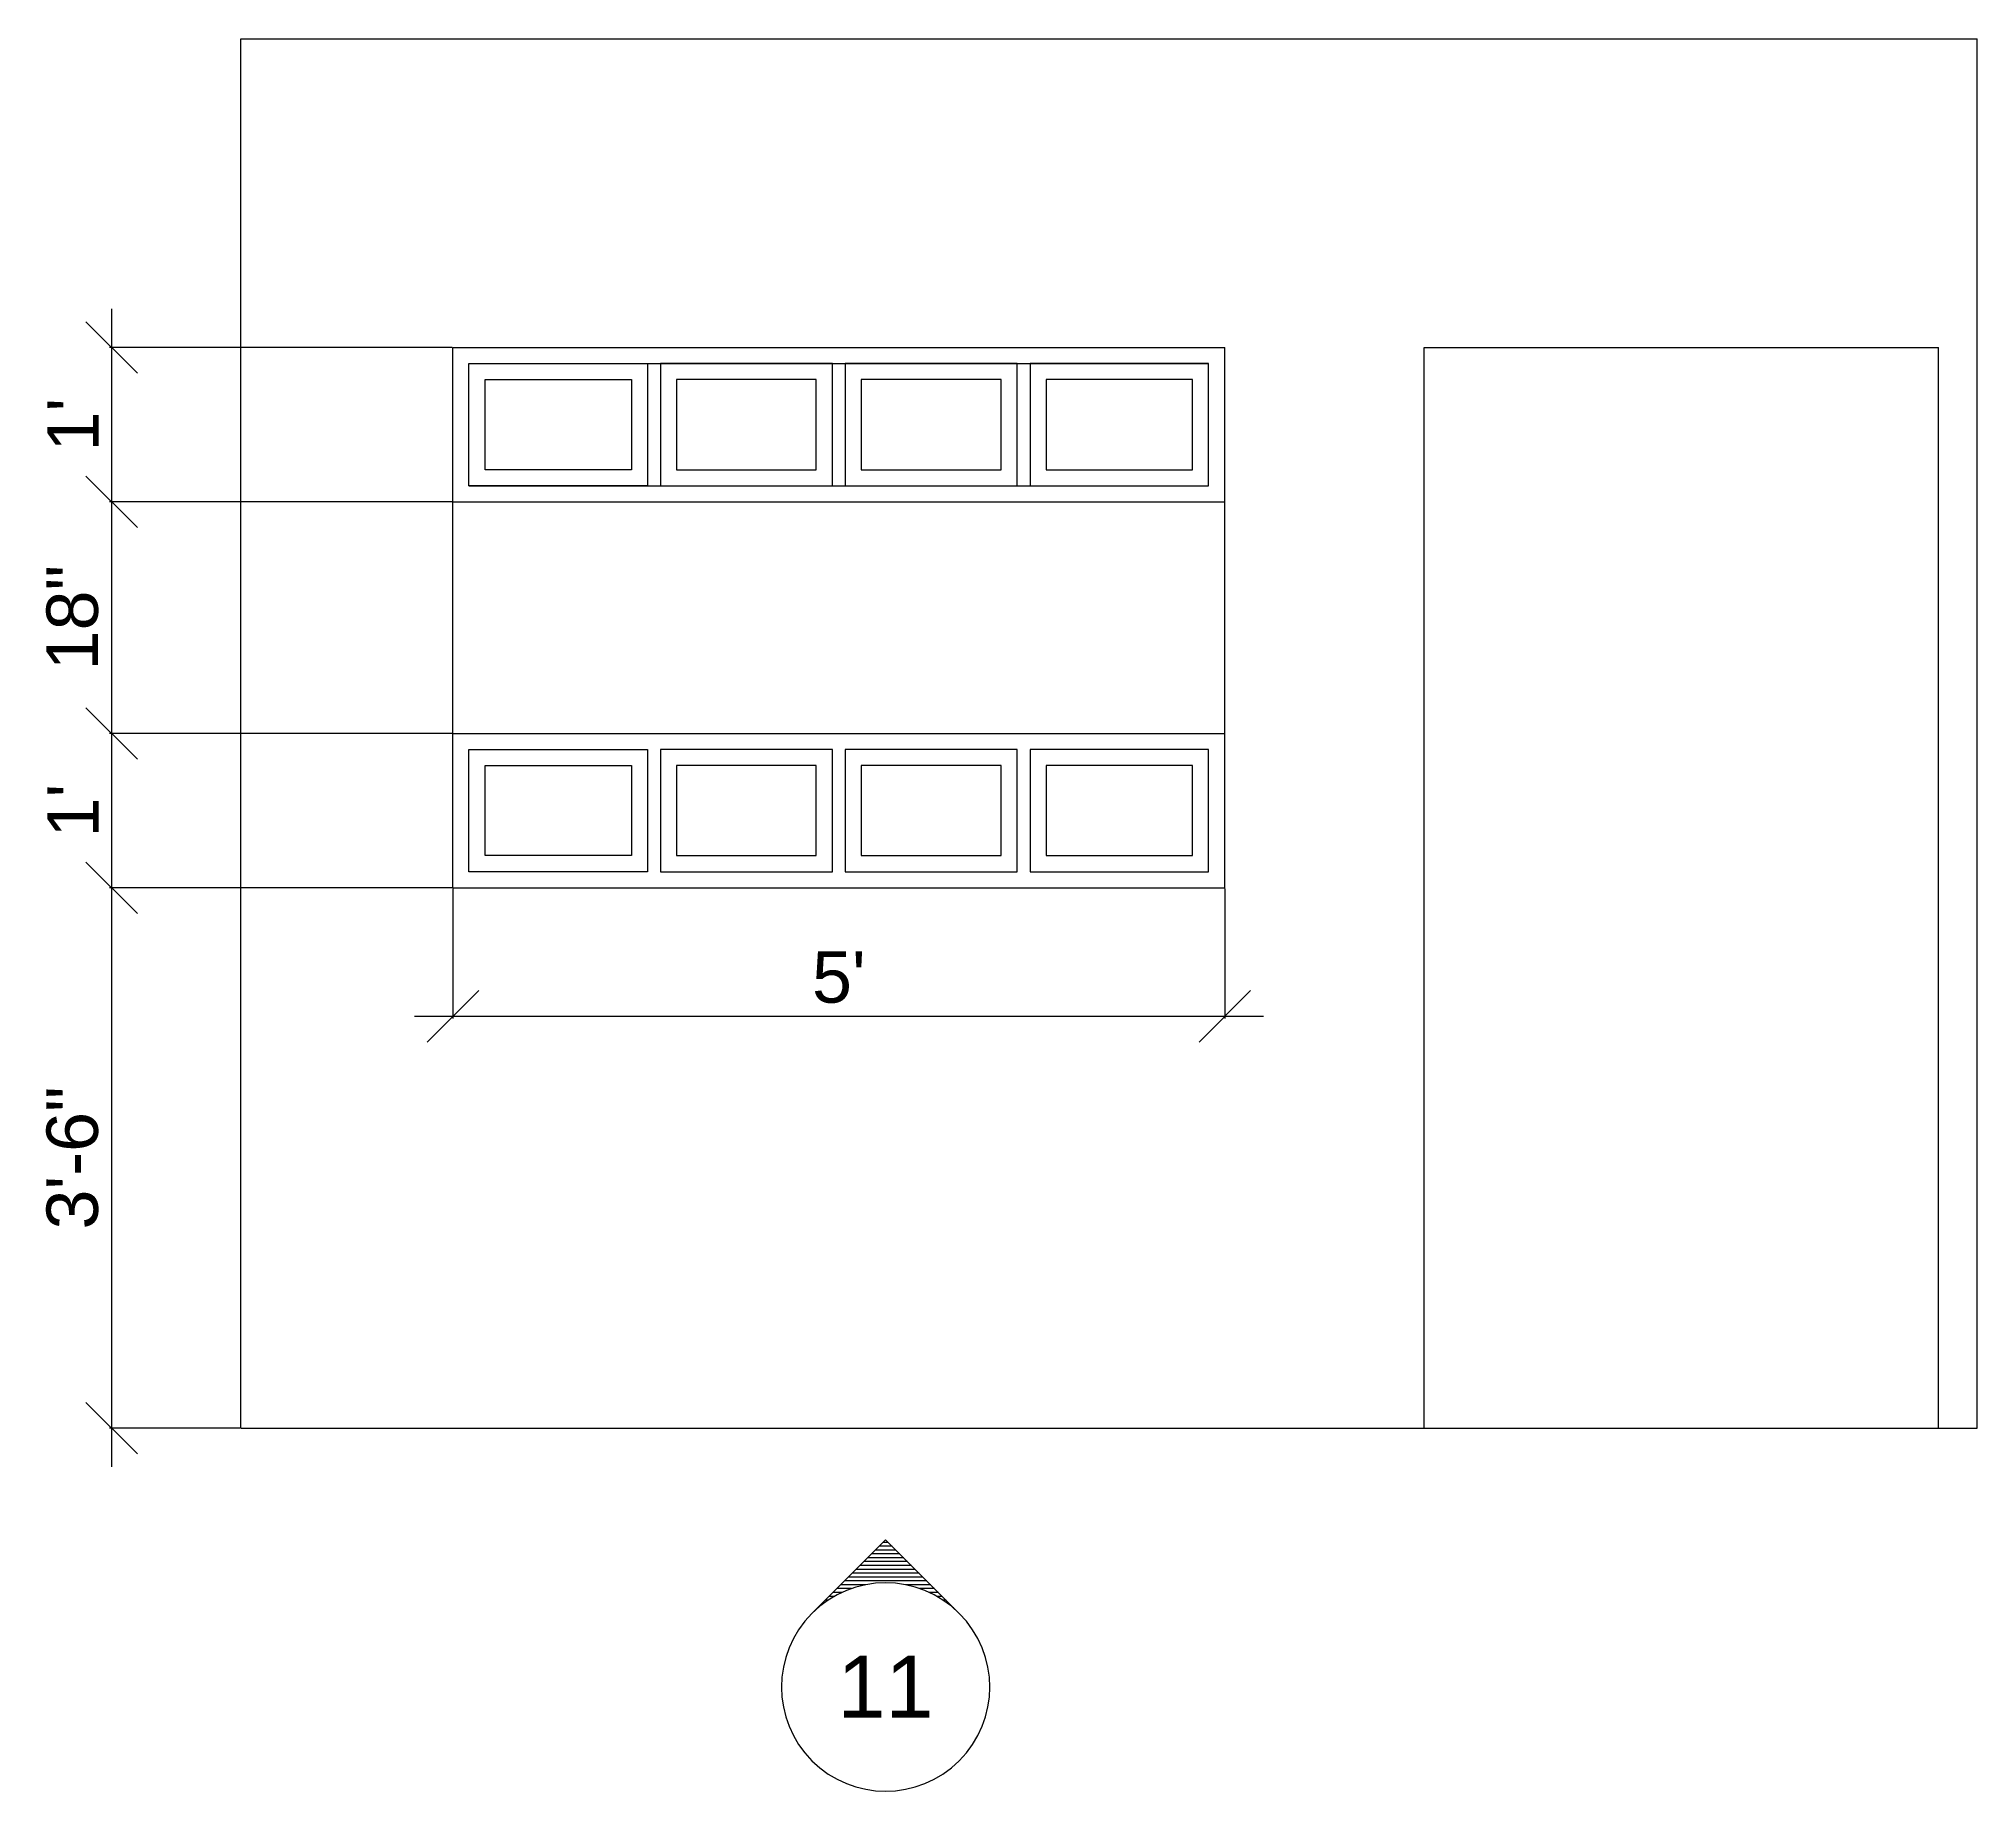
# Model space of a CAD drawing. Header units: inches. Extents: x 13 to 1535, y 73 to 1048.
# Drawn here: x 144.8 to 295.5, y 909.2 to 1045.5 of the extents above; entities that cross this region are included whole.
import ezdxf
from ezdxf.enums import TextEntityAlignment as Align

# ---------------------------------------------------------------- set-up
doc = ezdxf.new("R2010")
doc.units = ezdxf.units.IN
doc.header["$MEASUREMENT"] = 0
doc.layers.add('AR INTERIOR ELEV', color=3, linetype='Continuous')
doc.layers.add('DIMENSIONS', color=240, linetype='Continuous')
doc.styles.add('DIMTXT', font='ARIAL.TTF', dxfattribs={"height": 4})
doc.styles.add('NOTES', font='ARIAL.TTF', dxfattribs={"height": 4})
doc.dimstyles.new('Arch', dxfattribs={"dimtxt": 0.1875, "dimasz": 4, "dimexe": 0.179993, "dimexo": 0.0625, "dimgap": 1, "dimtad": 1, "dimtoh": 1, "dimdec": 4, "dimzin": 0, "dimdsep": 46, "dimlunit": 4, "dimtxsty": 'DIMTXT', "dimblk1": 'OBLIQUE', "dimblk2": 'OBLIQUE', "dimsah": 1, "dimcen": 0.089996, "dimdle": 3, "dimadec": 0, "dimazin": 0, "dimtfac": 1, "dimtdec": 4, "dimtofl": 0, "dimtmove": 0, "dimatfit": 3, "dimldrblk": 'OBLIQUE', "dimfxl": 1, "dimfrac": 2, "dimtolj": 1, "dimtzin": 0, "dimarcsym": 0})

# ---------------------------------------------------------------- blocks, each defined once
blk = doc.blocks.new('*X14')
at = {"color": 0}
for p, q in [((774.41, 757.25), (775.75, 757.25)), ((774.66, 757.5), (775.5, 757.5)), ((774.91, 757.75), (775.25, 757.75)), ((773.16, 756), (777, 756)), ((773.41, 756.25), (776.75, 756.25)), ((773.66, 756.5), (776.5, 756.5)), ((773.91, 756.75), (776.25, 756.75)), ((774.16, 757), (776, 757)), ((771.91, 754.75), (772.86, 754.75)), ((772.16, 755), (773.78, 755)), ((772.41, 755.25), (777.75, 755.25)), ((772.66, 755.5), (777.5, 755.5)), ((772.91, 755.75), (777.25, 755.75)), ((776.38, 755), (778, 755)), ((777.3, 754.75), (778.25, 754.75)), ((770.66, 753.5), (770.68, 753.5)), ((770.91, 753.75), (770.99, 753.75)), ((771.16, 754), (771.35, 754)), ((771.41, 754.25), (771.75, 754.25)), ((771.66, 754.5), (772.24, 754.5)), ((777.92, 754.5), (778.5, 754.5)), ((778.41, 754.25), (778.75, 754.25)), ((778.81, 754), (779, 754)), ((779.16, 753.75), (779.25, 753.75)), ((779.47, 753.5), (779.5, 753.5)), ((770.41, 753.25), (770.41, 753.25)), ((779.75, 753.25), (779.75, 753.25))]:
    blk.add_line(p, q, dxfattribs=at)
blk = doc.blocks.new('_OBLIQUE')
at = {"color": 0, "linetype": 'ByBlock'}
blk.add_line((-0.5, -0.5), (0.5, 0.5), dxfattribs=at)
blk = doc.blocks.new('*D159')
at = {"layer": 'Defpoints', "color": 0}
for p in [(150.51, 979.45), (177.04, 979.45), (160.54, 937.45)]:
    blk.add_point(p, dxfattribs=at)
at = {"layer": 'DIMENSIONS', "color": 0, "lineweight": -2}
for p, q in [((150.51, 934.45), (150.51, 982.45)), ((176.98, 979.45), (150.33, 979.45)), ((160.48, 937.45), (150.33, 937.45))]:
    blk.add_line(p, q, dxfattribs=at)
at = {"layer": 'DIMENSIONS', "color": 0, "lineweight": -2, "xscale": 4, "yscale": 4, "zscale": 4}
for p, rotation in [((150.51, 979.45), 90), ((150.51, 937.45), 270)]:
    blk.add_blockref('_OBLIQUE', p, dxfattribs=dict(at, rotation=rotation))
at = {"layer": 'DIMENSIONS', "color": 0, "insert": (147.47, 958.45), "char_height": 4, "attachment_point": 5, "rotation": 90, "style": 'DIMTXT'}
blk.add_mtext('\\A1;3\'-6"', dxfattribs=at)
blk = doc.blocks.new('*D160')
at = {"layer": 'Defpoints', "color": 0}
for p in [(150.51, 991.45), (177.04, 991.45), (177.04, 979.45)]:
    blk.add_point(p, dxfattribs=at)
at = {"layer": 'DIMENSIONS', "color": 0, "lineweight": -2}
for p, q in [((150.51, 976.45), (150.51, 994.45)), ((176.98, 991.45), (150.33, 991.45)), ((176.98, 979.45), (150.33, 979.45))]:
    blk.add_line(p, q, dxfattribs=at)
at = {"layer": 'DIMENSIONS', "color": 0, "lineweight": -2, "xscale": 4, "yscale": 4, "zscale": 4}
for p, rotation in [((150.51, 991.45), 90), ((150.51, 979.45), 270)]:
    blk.add_blockref('_OBLIQUE', p, dxfattribs=dict(at, rotation=rotation))
at = {"layer": 'DIMENSIONS', "color": 0, "insert": (147.5, 985.45), "char_height": 4, "attachment_point": 5, "rotation": 90, "style": 'DIMTXT'}
blk.add_mtext("\\A1;1'", dxfattribs=at)
blk = doc.blocks.new('*D161')
at = {"layer": 'Defpoints', "color": 0}
for p in [(150.51, 1009.45), (177.04, 1009.45), (177.04, 991.45)]:
    blk.add_point(p, dxfattribs=at)
at = {"layer": 'DIMENSIONS', "color": 0, "lineweight": -2}
for p, q in [((150.51, 988.45), (150.51, 1012.45)), ((176.98, 1009.45), (150.33, 1009.45)), ((176.98, 991.45), (150.33, 991.45))]:
    blk.add_line(p, q, dxfattribs=at)
at = {"layer": 'DIMENSIONS', "color": 0, "lineweight": -2, "xscale": 4, "yscale": 4, "zscale": 4}
for p, rotation in [((150.51, 1009.45), 90), ((150.51, 991.45), 270)]:
    blk.add_blockref('_OBLIQUE', p, dxfattribs=dict(at, rotation=rotation))
at = {"layer": 'DIMENSIONS', "color": 0, "insert": (147.47, 1000.45), "char_height": 4, "attachment_point": 5, "rotation": 90, "style": 'DIMTXT'}
blk.add_mtext('\\A1;18"', dxfattribs=at)
blk = doc.blocks.new('*D162')
at = {"layer": 'Defpoints', "color": 0}
for p in [(150.51, 1021.45), (177.04, 1021.45), (177.04, 1009.45)]:
    blk.add_point(p, dxfattribs=at)
at = {"layer": 'DIMENSIONS', "color": 0, "lineweight": -2}
for p, q in [((150.51, 1006.45), (150.51, 1024.45)), ((176.98, 1021.45), (150.33, 1021.45)), ((176.98, 1009.45), (150.33, 1009.45))]:
    blk.add_line(p, q, dxfattribs=at)
at = {"layer": 'DIMENSIONS', "color": 0, "lineweight": -2, "xscale": 4, "yscale": 4, "zscale": 4}
for p, rotation in [((150.51, 1021.45), 90), ((150.51, 1009.45), 270)]:
    blk.add_blockref('_OBLIQUE', p, dxfattribs=dict(at, rotation=rotation))
at = {"layer": 'DIMENSIONS', "color": 0, "insert": (147.5, 1015.45), "char_height": 4, "attachment_point": 5, "rotation": 90, "style": 'DIMTXT'}
blk.add_mtext("\\A1;1'", dxfattribs=at)
blk = doc.blocks.new('*D163')
at = {"layer": 'Defpoints', "color": 0}
for p in [(177.04, 979.45), (237.04, 979.45), (237.04, 969.46)]:
    blk.add_point(p, dxfattribs=at)
at = {"layer": 'DIMENSIONS', "color": 0, "lineweight": -2}
for p, q in [((177.04, 979.39), (177.04, 969.28)), ((237.04, 979.39), (237.04, 969.28)), ((174.04, 969.46), (240.04, 969.46))]:
    blk.add_line(p, q, dxfattribs=at)
at = {"layer": 'DIMENSIONS', "color": 0, "lineweight": -2, "xscale": 4, "yscale": 4, "zscale": 4, "rotation": 180}
blk.add_blockref('_OBLIQUE', (177.04, 969.46), dxfattribs=at)
at = {"layer": 'DIMENSIONS', "color": 0, "lineweight": -2, "xscale": 4, "yscale": 4, "zscale": 4}
blk.add_blockref('_OBLIQUE', (237.04, 969.46), dxfattribs=at)
at = {"layer": 'DIMENSIONS', "color": 0, "insert": (207.04, 972.49), "char_height": 4, "attachment_point": 5, "style": 'DIMTXT'}
blk.add_mtext("\\A1;5'", dxfattribs=at)

msp = doc.modelspace()

# ---------------------------------------------------------------- linework, layer by layer
at = {"layer": 'AR INTERIOR ELEV', "color": 7}
for p, q in [((160.53779, 937.45319), (160.53779, 1045.45319)), ((160.53779, 1045.45319), (295.53779, 1045.45319)), ((295.53779, 937.45319), (295.53779, 1045.45319)), ((160.53779, 937.45319), (295.53779, 937.45319))]:
    msp.add_line(p, q, dxfattribs=at)
at = {"layer": 'AR INTERIOR ELEV'}
for p, q in [((177.03779, 979.45319), (177.03779, 1021.45319)), ((177.03779, 1021.45319), (237.03779, 1021.45319)), ((237.03779, 979.45319), (237.03779, 1021.45319)), ((252.53779, 1021.45319), (292.53779, 1021.45319)), ((252.53779, 937.45319), (252.53779, 1021.45319)), ((292.53779, 937.45319), (292.53779, 1021.45319)), ((178.28779, 1010.70319), (178.28779, 1020.20319)), ((178.28779, 1020.20319), (235.78779, 1020.20319)), ((235.78779, 1010.70319), (235.78779, 1020.20319)), ((178.28779, 1010.70319), (235.78779, 1010.70319)), ((177.03779, 1009.45319), (237.03779, 1009.45319)), ((177.03779, 991.45319), (237.03779, 991.45319)), ((177.03779, 979.45319), (237.03779, 979.45319))]:
    msp.add_line(p, q, dxfattribs=at)
for points in [[(192.16279, 1010.70319), (178.28779, 1010.70319), (178.28779, 1020.20319), (192.16279, 1020.20319)], [(190.91279, 1011.95319), (179.53779, 1011.95319), (179.53779, 1018.95319), (190.91279, 1018.95319)], [(193.16279, 1020.20319), (193.16279, 1010.70319), (206.53779, 1010.70319), (206.53779, 1020.20319)], [(194.41279, 1018.95319), (194.41279, 1011.95319), (205.28779, 1011.95319), (205.28779, 1018.95319)], [(207.53779, 1020.20319), (207.53779, 1010.70319), (220.91279, 1010.70319), (220.91279, 1020.20319)], [(208.78779, 1018.95319), (208.78779, 1011.95319), (219.66279, 1011.95319), (219.66279, 1018.95319)], [(221.91279, 1020.20319), (221.91279, 1010.70319), (235.78779, 1010.70319), (235.78779, 1020.20319)], [(223.16279, 1018.95319), (223.16279, 1011.95319), (234.53779, 1011.95319), (234.53779, 1018.95319)], [(192.16279, 980.70319), (178.28779, 980.70319), (178.28779, 990.20319), (192.16279, 990.20319)], [(193.16279, 990.20319), (193.16279, 980.70319), (206.53779, 980.70319), (206.53779, 990.20319)], [(207.53779, 990.20319), (207.53779, 980.70319), (220.91279, 980.70319), (220.91279, 990.20319)], [(221.91279, 990.20319), (221.91279, 980.70319), (235.78779, 980.70319), (235.78779, 990.20319)], [(190.91279, 981.95319), (179.53779, 981.95319), (179.53779, 988.95319), (190.91279, 988.95319)], [(194.41279, 988.95319), (194.41279, 981.95319), (205.28779, 981.95319), (205.28779, 988.95319)], [(208.78779, 988.95319), (208.78779, 981.95319), (219.66279, 981.95319), (219.66279, 988.95319)], [(223.16279, 988.95319), (223.16279, 981.95319), (234.53779, 981.95319), (234.53779, 988.95319)]]:
    msp.add_lwpolyline(points, close=True, dxfattribs=at)
for points in [[(204.94956, 923.04766), (210.67712, 928.77522)], [(210.67712, 928.77522), (216.40469, 923.04766)]]:
    msp.add_lwpolyline(points, dxfattribs=at)
for start, end in [(45, 135), (135, 225), (315, 45), (225, 315)]:
    msp.add_arc((210.67712, 917.32009), 8.1, start, end, dxfattribs=at)

# ---------------------------------------------------------------- block references
at = {"layer": 'AR INTERIOR ELEV', "xscale": -1.2, "yscale": 1.200000000000003, "zscale": 1.2}
msp.add_blockref('*X14', (1140.77231, 19.26823), dxfattribs=at)

# ---------------------------------------------------------------- texts
at = {"layer": 'AR INTERIOR ELEV', "style": 'NOTES'}
msp.add_text('11', height=4.8, dxfattribs=at).set_placement((210.66448, 917.35166), align=Align.MIDDLE)

# ---------------------------------------------------------------- dimensions: what is measured, and where the dimension line sits
at = {"layer": 'DIMENSIONS'}
for base, p1, p2, picture, middle in [((150.51075, 1021.45319), (177.03779, 1009.45319), (177.03779, 1021.45319), '*D162', (147.50257, 1015.45319)), ((150.51075, 991.45319), (177.03779, 979.45319), (177.03779, 991.45319), '*D160', (147.50257, 985.45319)), ((150.51075, 979.45319), (160.53779, 937.45319), (177.03779, 979.45319), '*D159', (147.4671, 958.45319))]:
    dim = msp.add_linear_dim(base=base, p1=p1, p2=p2, angle=90, dimstyle='Arch', dxfattribs=at)
    dim.commit()
    dim.dimension.update_dxf_attribs({"geometry": picture, "text_midpoint": middle})
dim = msp.add_linear_dim(base=(150.51075, 1009.45319), p1=(177.03779, 991.45319), p2=(177.03779, 1009.45319), angle=90, text='18"', dimstyle='Arch', dxfattribs=at)
dim.commit()
dim.dimension.update_dxf_attribs({"geometry": '*D161', "text_midpoint": (147.46846, 1000.45319)})
dim = msp.add_linear_dim(base=(237.03779, 969.45965), p1=(177.03779, 979.45319), p2=(237.03779, 979.45319), dimstyle='Arch', dxfattribs=at)
dim.commit()
dim.dimension.update_dxf_attribs({"geometry": '*D163', "text_midpoint": (207.03779, 972.49376)})

doc.saveas('drawing.dxf')
